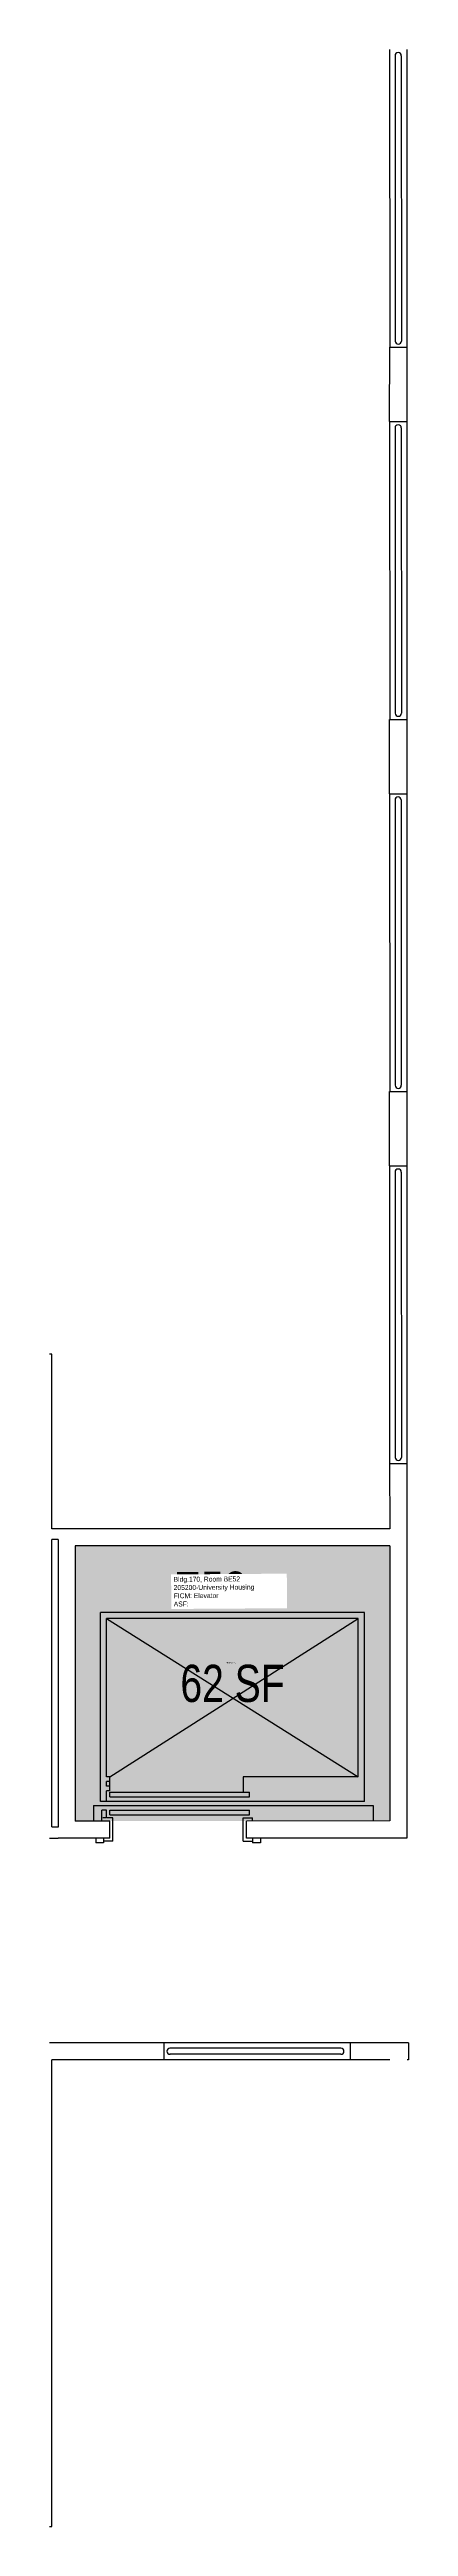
# Model space of a CAD drawing. Header units: inches. Extents: x -88 to 3164, y -85 to 1655.
# Drawn here: x 2545 to 2660, y 105 to 904 of the extents above; entities that cross this region are included whole.
import ezdxf
from ezdxf.enums import TextEntityAlignment as Align

# ---------------------------------------------------------------- set-up
doc = ezdxf.new("R2010")
doc.units = ezdxf.units.IN
doc.header["$LTSCALE"] = 10
doc.header["$MEASUREMENT"] = 0
for name, color, linetype in [('A-FLOR', 3, 'CONTINUOUS'), ('A-IDEN-RNUM', 7, 'CONTINUOUS'), ('A-IDEN-SNUM', 4, 'CONTINUOUS'), ('A-IDEN-VNUM', 4, 'CONTINUOUS'), ('A-WALL', 5, 'CONTINUOUS'), ('AREA-TEXT', 3, 'CONTINUOUS'), ('Rooms-Category-Color', 7, 'CONTINUOUS'), ('Rooms-College-Color', 7, 'CONTINUOUS'), ('Rooms-Department-Color', 7, 'CONTINUOUS'), ('Rooms-Division-Color', 7, 'CONTINUOUS'), ('Rooms-Information', 7, 'CONTINUOUS')]:
    doc.layers.add(name, color=color, linetype=linetype)
doc.styles.add('CP_AREA', font='arial.ttf', dxfattribs={"height": 15})
doc.styles.add('CP_ROOMSNUMBER', font='arial.ttf', dxfattribs={"height": 1})
doc.styles.add('CP_ROOMVNUMBER', font='arial.ttf', dxfattribs={"width": 0.85, "height": 0.075})

msp = doc.modelspace()

# ---------------------------------------------------------------- hatches: boundary and pattern name
at = {"layer": 'Rooms-Category-Color', "true_color": 0xadadad}
msp.add_hatch(color=253, dxfattribs=at).paths.add_polyline_path([(2553.1, 332.92), (2654.35, 332.92), (2654.35, 421.67), (2553.1, 421.67)])
at = {"layer": 'Rooms-College-Color', "true_color": 0xadadad}
msp.add_hatch(color=253, dxfattribs=at).paths.add_polyline_path([(2553.1, 332.92), (2654.35, 332.92), (2654.35, 421.67), (2553.1, 421.67)])
at = {"layer": 'Rooms-Department-Color', "true_color": 0xacacac}
msp.add_hatch(color=253, dxfattribs=at).paths.add_polyline_path([(2553.1, 332.92), (2654.35, 332.92), (2654.35, 421.67), (2553.1, 421.67)])
at = {"layer": 'Rooms-Division-Color', "true_color": 0xadadad}
msp.add_hatch(color=253, dxfattribs=at).paths.add_polyline_path([(2553.1, 332.92), (2654.35, 332.92), (2654.35, 421.67), (2553.1, 421.67)])

# ---------------------------------------------------------------- linework, layer by layer
at = {"layer": 'A-FLOR'}
for p, q in [((2656.05, 902.16), (2656.09, 810.16)), ((2658.05, 902.16), (2658.09, 810.16)), ((2656.05, 782.16), (2656.08, 690.16)), ((2658.05, 782.16), (2658.08, 690.16)), ((2656.04, 662.16), (2656.07, 570.16)), ((2658.04, 662.16), (2658.07, 570.16)), ((2656.05, 542.16), (2656.08, 450.16)), ((2658.05, 542.16), (2658.08, 450.16)), ((2646.2, 400.17), (2561.2, 400.16)), ((2561.21, 339.16), (2561.2, 400.16)), ((2646.21, 339.17), (2646.2, 400.17)), ((2644.2, 398.17), (2563.2, 398.16)), ((2563.2, 398.16), (2644.2, 347.17)), ((2563.2, 347.16), (2563.2, 398.16)), ((2564.2, 347.16), (2644.2, 398.17)), ((2644.2, 347.17), (2644.2, 398.17)), ((2564.2, 347.16), (2563.2, 347.16)), ((2563.2, 344.16), (2563.2, 345.66)), ((2564.2, 345.66), (2563.2, 345.66)), ((2564.2, 344.16), (2563.2, 344.16)), ((2564.2, 342.66), (2564.2, 347.16)), ((2644.2, 347.17), (2607.2, 347.16)), ((2607.2, 347.16), (2607.2, 342.16)), ((2558.96, 337.91), (2648.96, 337.92)), ((2558.96, 337.91), (2558.96, 332.91)), ((2646.21, 339.17), (2561.21, 339.16)), ((2563.21, 336.41), (2561.71, 336.41)), ((2561.71, 332.91), (2561.71, 336.41)), ((2564.2, 342.66), (2563.2, 342.66)), ((2563.21, 339.16), (2563.2, 342.66)), ((2563.21, 333.91), (2563.21, 336.41)), ((2564.2, 342.16), (2609.2, 342.16)), ((2564.21, 340.66), (2564.2, 342.16)), ((2564.21, 340.66), (2609.21, 340.66)), ((2564.21, 336.41), (2609.21, 336.41)), ((2564.21, 334.91), (2564.21, 336.41)), ((2609.21, 340.66), (2609.2, 342.16)), ((2609.21, 334.91), (2609.21, 336.41)), ((2648.96, 337.92), (2648.96, 332.92)), ((2562.96, 333.91), (2561.96, 333.91)), ((2565.21, 333.91), (2563.21, 333.91)), ((2564.21, 334.91), (2609.21, 334.91)), ((2565.21, 326.41), (2565.21, 333.91)), ((2607.21, 326.41), (2607.21, 333.91)), ((2607.21, 333.91), (2610.21, 333.91)), ((2610.21, 332.91), (2610.21, 333.91)), ((2559.72, 327.41), (2559.72, 325.91)), ((2562.22, 325.91), (2559.72, 325.91)), ((2562.22, 327.41), (2562.22, 325.91)), ((2565.21, 326.41), (2562.22, 326.41)), ((2607.21, 326.41), (2610.2, 326.41)), ((2610.2, 327.41), (2610.2, 326.41)), ((2610.2, 327.41), (2610.2, 325.91)), ((2612.7, 325.91), (2610.2, 325.91)), ((2612.7, 327.41), (2612.7, 325.91)), ((2638.6, 259.67), (2583.6, 259.67)), ((2638.6, 257.67), (2583.6, 257.67))]:
    msp.add_line(p, q, dxfattribs=at)
for centre, start, end in [((2657.05, 902.16, 0), 0.02044, 180.02044), ((2657.09, 810.16, 0), 180.02044, 0.02044), ((2657.05, 782.16, 0), 0.02044, 180.02044), ((2657.08, 690.16, 0), 180.02044, 0.02044), ((2657.04, 662.16, 0), 0.02044, 180.02044), ((2657.07, 570.16, 0), 180.02044, 0.02044), ((2657.05, 542.16, 0), 0.02044, 180.02044), ((2657.08, 450.16, 0), 180.02044, 0.02044)]:
    msp.add_arc(centre, 1, start, end, dxfattribs=at)
at = {"layer": 'A-FLOR', "extrusion": (-0.001852, 1.34646e-09, 0.999998)}
for centre, start, end in [((2583.6, 258.67, -4.78), 89.99996, 269.99996), ((2638.6, 258.67, -4.89), 269.99996, 89.99996)]:
    msp.add_arc(centre, 1, start, end, dxfattribs=at)
at = {"layer": 'A-WALL'}
for p, q in [((2654.31, 904.16), (2654.33, 808.16)), ((2659.81, 904.16), (2659.83, 808.16)), ((2654.31, 784.16), (2654.32, 808.16)), ((2654.32, 808.16), (2659.82, 808.16)), ((2659.82, 808.16), (2659.81, 784.16)), ((2654.31, 784.16), (2654.32, 688.16)), ((2654.31, 784.16), (2659.81, 784.16)), ((2659.81, 784.16), (2659.82, 688.16)), ((2654.3, 664.16), (2654.31, 688.16)), ((2654.31, 688.16), (2659.81, 688.16)), ((2659.81, 688.16), (2659.8, 664.16)), ((2654.3, 664.16), (2654.32, 568.16)), ((2654.3, 664.16), (2659.8, 664.16)), ((2659.8, 664.16), (2659.82, 568.16)), ((2654.3, 544.16), (2654.31, 568.16)), ((2654.31, 568.16), (2659.81, 568.16)), ((2659.81, 568.16), (2659.8, 544.16)), ((2654.3, 544.16), (2659.8, 544.16)), ((2654.3, 544.16), (2654.31, 448.16)), ((2659.8, 544.16), (2659.81, 448.16)), ((2545.57, 483.42), (2544.85, 483.42)), ((2545.57, 427.16), (2545.57, 483.42)), ((2654.31, 448.16), (2659.81, 448.16)), ((2654.31, 448.16), (2654.32, 427.16)), ((2659.81, 448.16), (2659.82, 427.17)), ((2547.57, 427.16), (2545.56, 427.16)), ((2545.57, 331), (2545.58, 423.66)), ((2547.57, 423.66), (2545.57, 423.66)), ((2654.32, 427.17), (2547.57, 427.16)), ((2547.57, 423.66), (2547.58, 330.91)), ((2659.82, 427.17), (2659.83, 327.42)), ((2654.32, 421.67), (2553.07, 421.66)), ((2553.07, 421.66), (2553.08, 332.91)), ((2654.32, 421.67), (2654.33, 332.92)), ((2545.57, 331), (2547.57, 331)), ((2564.21, 332.91), (2553.08, 332.91)), ((2564.21, 327.41), (2564.21, 332.91)), ((2654.33, 332.92), (2608.21, 332.91)), ((2608.21, 327.41), (2608.21, 332.91)), ((2544.85, 327.42), (2547.6, 327.42)), ((2564.21, 327.41), (2547.58, 327.41)), ((2659.83, 327.42), (2608.21, 327.41)), ((2581.6, 261.42), (2544.85, 261.42)), ((2581.6, 255.92), (2545.6, 255.92)), ((2545.6, 105.42), (2545.6, 255.92)), ((2641.6, 261.4), (2581.6, 261.42)), ((2581.6, 261.42), (2581.6, 255.92)), ((2641.6, 255.9), (2581.6, 255.92)), ((2641.6, 261.4), (2641.6, 255.9)), ((2660.34, 261.4), (2641.6, 261.4)), ((2654.37, 255.9), (2641.6, 255.9)), ((2660.34, 255.92), (2659.95, 255.92)), ((2660.34, 261.4), (2660.34, 255.92)), ((2544.85, 105.42), (2545.6, 105.42))]:
    msp.add_line(p, q, dxfattribs=at)

# ---------------------------------------------------------------- texts
at = {"layer": 'A-IDEN-RNUM', "style": 'CP_ROOMSNUMBER'}
msp.add_text('0E52-00', height=0.36, rotation=0.37221, dxfattribs=at).set_placement((2601.87, 383.75))
at = {"layer": 'A-IDEN-SNUM', "style": 'CP_ROOMSNUMBER'}
msp.add_text('1700BE5200', height=0.36, rotation=0.37221, dxfattribs=at).set_placement((2601.87, 383.75))
at = {"layer": 'A-IDEN-VNUM', "style": 'CP_ROOMVNUMBER', "width": 0.85}
msp.add_text('E52', height=11.143, rotation=0.37267, dxfattribs=at).set_placement((2584.82, 402.06))
at = {"layer": 'AREA-TEXT', "style": 'CP_AREA', "width": 0.75}
msp.add_text('62 SF', height=12, dxfattribs=at).set_placement((2603.73, 377.29), align=Align.MIDDLE_CENTER)

# ---------------------------------------------------------------- next in the draw order: texts
at = {"layer": 'Rooms-Information', "insert": (2584.82, 402.06), "char_height": 1.5919, "width": 35.6584, "attachment_point": 7, "rotation": 0.37267, "style": 'CP_ROOMVNUMBER', "bg_fill": 3, "box_fill_scale": 1.5, "bg_fill_color": 256, "bg_fill_true_color": 13158600, "bg_fill_transparency": 0}
msp.add_mtext('Bldg.170, Room BE52^M^J205200-University Housing^M^JFICM: Elevator^M^JASF: ', dxfattribs=at)

doc.saveas('drawing.dxf')
